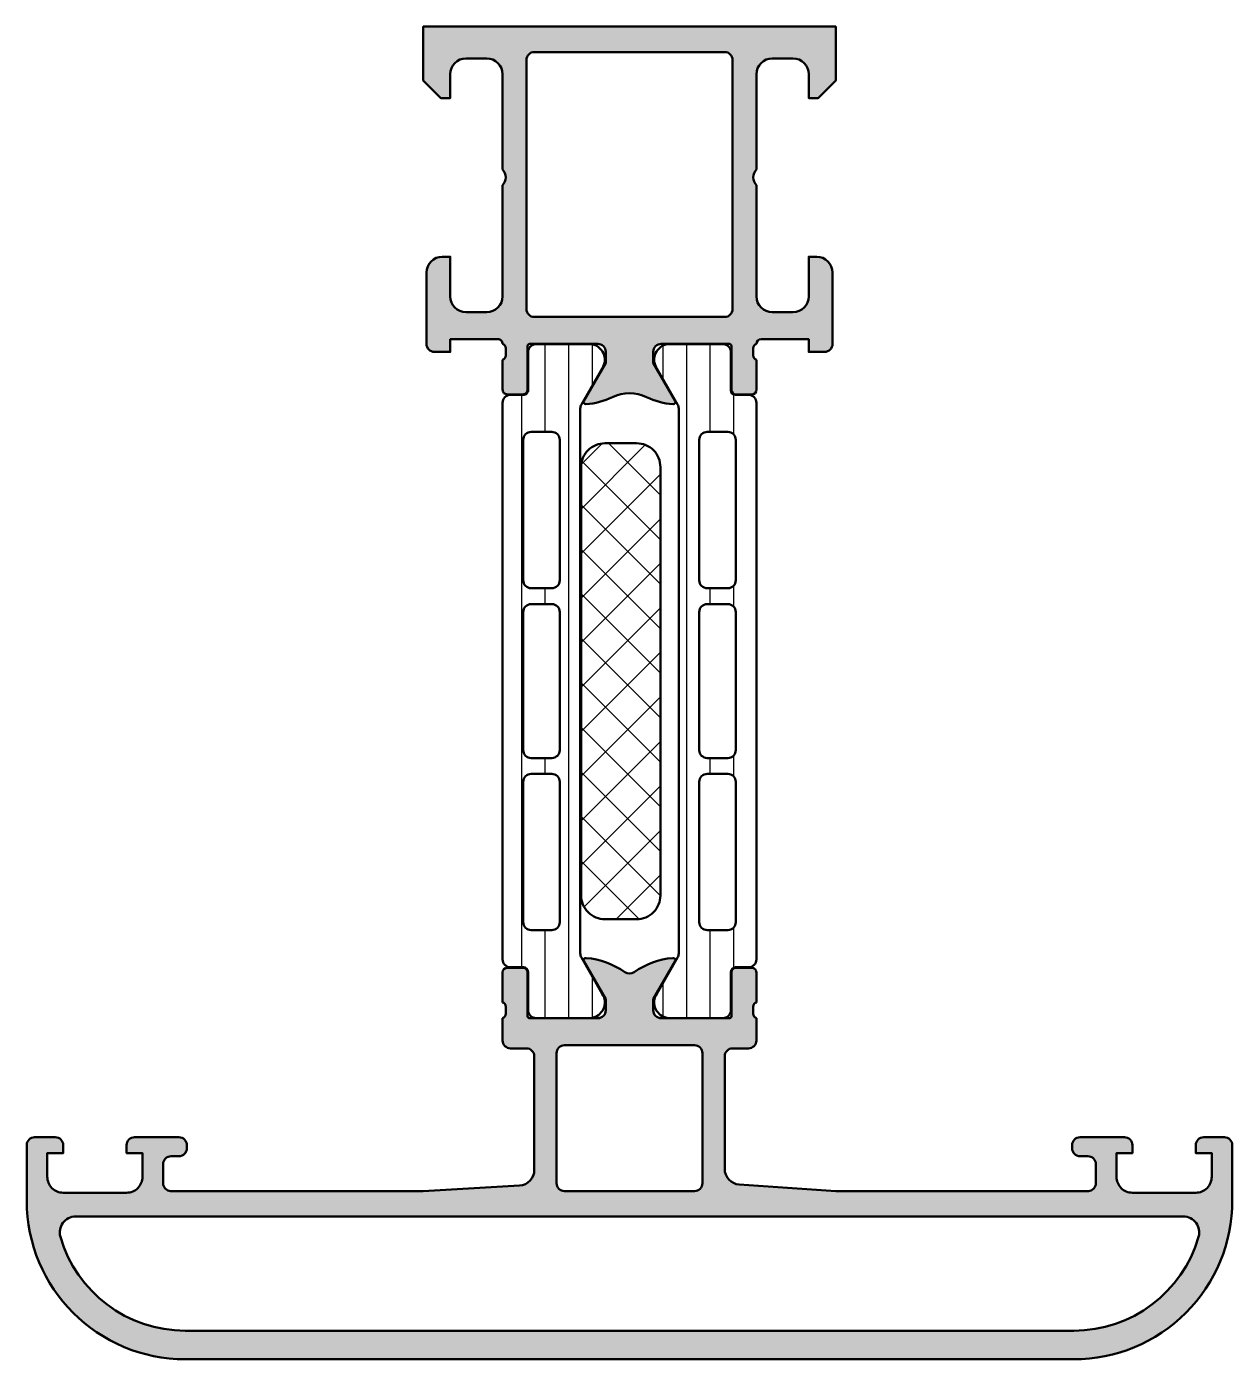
# Model space of a CAD drawing. Extents: x 0 to 76, y 1 to 85.
import ezdxf

# ---------------------------------------------------------------- set-up
doc = ezdxf.new("R2010")
doc.units = 0
for name, color, linetype, lineweight in [('0S-Alu contour', 7, 'Continuous', 50), ('0S-Alu hatch', 252, 'Continuous', 25), ('0S-Plastic contour', 254, 'Continuous', 50), ('0S-Plastic hatch', 253, 'Continuous', 25), ('0S-PT contour', 91, 'Continuous', 50), ('0S-PT hatch', 103, 'Continuous', 25)]:
    doc.layers.add(name, color=color, linetype=linetype, lineweight=lineweight)
pattern_1 = [(90, (0, 0), (-1.4859, 0), [])]

# ---------------------------------------------------------------- blocks, each defined once
blk = doc.blocks.new('345280__BCC55128_E0CE_46F9_8720_595141151D6E_')
at = {"layer": '0S-Alu hatch'}
h = blk.add_hatch(color=256, dxfattribs=at)
edge = h.paths.add_edge_path()
edge.add_line((25.00003559768998, 81.59996795654308), (26.10001118362748, 80.4999923706056))
edge.add_line((26.10001118362748, 80.4999923706056), (26.69998676956497, 80.4999923706056))
edge.add_line((26.69998676956497, 80.4999923706056), (26.69998676956498, 82.00045013427744))
edge.add_ellipse((27.70007316884053, 82.00035610491909), major_axis=(-1.000086403695934, 0), ratio=1, start_angle=270.00494988616003, end_angle=359.99461298015063, ccw=False)
edge.add_line((27.69998676956497, 83.00044250488293), (29.00003559768997, 83.00044250488293))
edge.add_ellipse((28.99998078900175, 82.00038769658374), major_axis=(-1.000054809801082, 0), ratio=1, start_angle=180.002703004082, end_angle=269.99685986559297, ccw=False)
edge.add_line((30.00003559768997, 82.00043487549036), (30.00003559768997, 76.00000000000011))
edge.add_ellipse((29.47519625737162, 75.50000000000011), major_axis=(-0.7248836686985065, 0), ratio=1, start_angle=136.3884232636864, end_angle=223.6115767363136, ccw=False)
edge.add_line((30.00003559768997, 75.00000000000011), (30.00003559768998, 68.00000000000011))
edge.add_ellipse((28.99997679996102, 68.00005879772907), major_axis=(-1.000058799457442, 0), ratio=1, start_angle=90.0033686636408, end_angle=179.996631336242, ccw=False)
edge.add_line((29.00003559768998, 67.00000000000011), (27.69998676956497, 67.00000000000011))
edge.add_ellipse((27.7000742401339, 68.00008747056904), major_axis=(-1.000087474394144, 0), ratio=1, start_angle=0.005011256110094564, end_angle=89.99498874391873, ccw=False)
edge.add_line((26.69998676956498, 67.99999999999962), (26.69998676956498, 70.50000000000011))
edge.add_line((26.69998676956498, 70.50000000000011), (26.19998676956497, 70.50000000000011))
edge.add_arc((26.20007424013392, 69.49991252943117), 1.000087474394161, 90.00501125608201, 179.9949887438899)
edge.add_line((25.19998676956497, 69.50000000000061), (25.20004780472123, 65.00000000000011))
edge.add_arc((25.70001706410057, 64.99997688836314), 0.4999692599135316, 179.9973514386468, 270.0035228322321)
edge.add_line((25.70004780472122, 64.50000762939464), (26.70004780472123, 64.50000000000011))
edge.add_line((26.70004780472123, 64.50000000000011), (26.70004780472122, 65.2999954223634))
edge.add_line((26.70004780472122, 65.2999954223634), (29.69964286233111, 65.2999954223634))
edge.add_ellipse((29.69983099297991, 64.99980727042917), major_axis=(-0.3001882108858117, 0), ratio=1, start_angle=180.0000112296391, end_angle=270.03590778214436, ccw=False)
edge.add_ellipse((29.92118248031222, 64.73228653202855), major_axis=(-0.2788953315032238, 0), ratio=1, start_angle=178.8354297456074, end_angle=253.5800809117857, ccw=False)
edge.add_line((30.20002020386576, 64.72661821148601), (30.20002020386576, 64.27302421148602))
edge.add_ellipse((29.92115210822259, 64.26736355200896), major_axis=(-0.278925541737147, 0), ratio=1, start_angle=106.4245945553557, end_angle=181.1628700728862, ccw=False)
edge.add_line((30.00001920386576, 63.99982021148602), (30.00001920386576, 62.1198092114775))
edge.add_arc((30.30001920386575, 62.11980921147751), 0.2999999999999971, 180, 270.0000000000007)
edge.add_line((30.30001920386576, 61.81980921147751), (31.27999352290855, 61.81980921147751))
edge.add_arc((31.27999352290855, 62.11980921147752), 0.3000000000000007, 269.9999999999993, 360)
edge.add_line((31.57999352290855, 62.11980921147752), (31.57999352290854, 64.87998474121105))
edge.add_ellipse((31.69999352290855, 64.87998474121105), major_axis=(-0.1200000000000045, 0), ratio=1, start_angle=270.0000000000017, end_angle=360, ccw=False)
edge.add_line((31.69999352290854, 64.99998474121105), (35.99997456253372, 64.99998474121105))
edge.add_ellipse((35.99998744478738, 64.49999762360306), major_axis=(-0.4999871177739431, 0), ratio=1, start_angle=179.9993980350858, end_angle=270.00147623556484, ccw=False)
edge.add_line((36.49997456253372, 64.49999237060355), (36.49997456253372, 63.79998779296887))
edge.add_line((36.49997456253372, 63.79998779296887), (35.1213624600664, 61.41215374551826))
edge.add_arc((35.24174009002741, 61.34265391670573), 0.139000000000003, 150.0000814796193, 274.1947585652813)
edge.add_arc((34.91135157230002, 65.84733126901129), 4.655777016969156, 274.1947585652781, 295.5709617362495)
edge.add_ellipse((37.99998982132279, 59.39245261149514), major_axis=(-2.499999999999994, 0), ratio=1, start_angle=244.42903826375078, end_angle=295.57096173624944, ccw=False)
edge.add_arc((41.08862807034554, 65.8473312690113), 4.65577701696918, 244.4290382637505, 265.805241434722)
edge.add_arc((40.75823955261816, 61.34265391670573), 0.1390000000000036, 265.8052414347249, 389.9999185203833)
edge.add_line((40.87861718257916, 61.41215374551826), (39.50000508011185, 63.79998779296887))
edge.add_line((39.50000508011185, 63.79998779296887), (39.50000508011185, 64.49999237060558))
edge.add_ellipse((39.99998201679549, 64.50000780482111), major_axis=(-0.4999769369218706, 0), ratio=1, start_angle=-90.0026429832875, end_angle=0.0017687124012013555, ccw=False)
edge.add_line((40.00000508011183, 64.99998474121104), (44.2999249784918, 64.99999219708171))
edge.add_ellipse((44.29992518656647, 64.87999219708189), major_axis=(-0.1200000000000002, 0), ratio=1, start_angle=180, end_angle=270.00009934833867, ccw=False)
edge.add_line((44.41992518656648, 64.87999219708189), (44.41992518656648, 62.11980940966809))
edge.add_arc((44.71992518656649, 62.11980940966809), 0.3000000000000114, 180, 270)
edge.add_line((44.71992518656649, 61.81980940966808), (45.69989950560926, 61.81980940966808))
edge.add_arc((45.69989950560926, 62.11980940966809), 0.3000000000000025, 270, 360)
edge.add_line((45.99989950560927, 62.11980940966809), (45.99989950560927, 63.99982040967659))
edge.add_ellipse((46.07876660125243, 64.26736375019952), major_axis=(-0.2789255417371355, 0), ratio=1, start_angle=-1.1628700728896888, end_angle=73.5754054446457, ccw=False)
edge.add_line((45.79989850560926, 64.2730244096766), (45.79989850560926, 64.72661840967659))
edge.add_ellipse((46.07873595215231, 64.73228681767496), major_axis=(-0.2788950563274307, 0), ratio=1, start_angle=-73.58012358050632, end_angle=1.16458937409692, ccw=False)
edge.add_ellipse((46.30008751830459, 64.99980740966807), major_axis=(-0.3001880126953296, 0), ratio=1, start_angle=270.00000000000136, end_angle=360, ccw=False)
edge.add_line((46.30008751830458, 65.2999954223634), (49.29996235550247, 65.2999954223634))
edge.add_line((49.29996235550247, 65.2999954223634), (49.29996235550247, 64.50000000000011))
edge.add_line((49.29996235550247, 64.50000000000011), (50.29996235550247, 64.50000762939464))
edge.add_arc((50.29999309612313, 64.99997688836312), 0.499969259913525, 269.9964771677667, 360.0026485613531)
edge.add_line((50.79996235550247, 65.00000000000014), (50.80002339065872, 69.50000000000011))
edge.add_arc((49.79993592008978, 69.49991252943117), 1.000087474394158, 0.0050112561101264, 89.99498874391819)
edge.add_line((49.80002339065872, 70.50000000000011), (49.30002339065872, 70.50000000000011))
edge.add_line((49.30002339065872, 70.50000000000011), (49.30002339065872, 68.00000000000011))
edge.add_ellipse((48.29993592008977, 68.00008747056906), major_axis=(-1.000087474394165, 0), ratio=1, start_angle=90.00501125608258, end_angle=179.99498874389, ccw=False)
edge.add_line((48.30002339065873, 67.00000000000011), (46.99997456253372, 67.00000000000011))
edge.add_ellipse((47.00003336026267, 68.00005879772907), major_axis=(-1.000058799457439, 0), ratio=1, start_angle=0.0033686637580103707, end_angle=89.9966313363596, ccw=False)
edge.add_line((45.99997456253372, 67.99999999999807), (45.99997456253372, 75.00000000000011))
edge.add_ellipse((46.5248139028521, 75.50000000000011), major_axis=(-0.7248836686985244, 0), ratio=1, start_angle=-43.6115767363122, end_angle=43.6115767363122, ccw=False)
edge.add_line((45.99997456253372, 76.00000000000011), (45.99997456253372, 82.0004348754884))
edge.add_ellipse((47.00002937122196, 82.00038769658373), major_axis=(-1.000054809801103, 0), ratio=1, start_angle=270.0031401344082, end_angle=359.997296995918, ccw=False)
edge.add_line((46.99997456253372, 83.00044250488293), (48.30002339065872, 83.00044250488293))
edge.add_ellipse((48.29993699138317, 82.00035610491909), major_axis=(-1.000086403695928, 0), ratio=1, start_angle=180.0053870199847, end_angle=269.99505011384053, ccw=False)
edge.add_line((49.30002339065872, 82.00045013427834), (49.30002339065872, 80.4999923706056))
edge.add_line((49.30002339065872, 80.4999923706056), (49.89999897659622, 80.4999923706056))
edge.add_line((49.89999897659622, 80.4999923706056), (50.99997456253372, 81.59996795654308))
edge.add_line((50.99997456253372, 81.59996795654308), (50.99997456253372, 85.00000000000011))
edge.add_line((50.99997456253372, 85.00000000000011), (25.00003559768998, 85.00000000000011))
edge.add_line((25.00003559768998, 85.00000000000011), (25.00003559768998, 81.59996795654308))
edge = h.paths.add_edge_path()
edge.add_line((31.50002033890091, 67.1999969482423), (31.50002033890091, 82.89999389648447))
edge.add_ellipse((32.00002307976852, 82.89999115561687), major_axis=(-0.5000027408751199, 0), ratio=1, start_angle=270.00031407857136, end_angle=359.99968592151924, ccw=False)
edge.add_line((32.00002033890091, 83.39999389648449), (43.99998982132278, 83.39999389648449))
edge.add_ellipse((43.99998708045518, 82.89999115561689), major_axis=(-0.5000027408751181, 0), ratio=1, start_angle=180.0003140784808, end_angle=269.99968592142943, ccw=False)
edge.add_line((44.49998982132278, 82.89999389648447), (44.49998982132278, 67.1999969482431))
edge.add_ellipse((43.99998708045518, 67.19999968910992), major_axis=(-0.5000027408751163, 0), ratio=1, start_angle=90.00031407856977, end_angle=179.9996859215194, ccw=False)
edge.add_line((43.99998982132278, 66.6999969482423), (32.00002033890091, 66.69999694824232))
edge.add_ellipse((32.00002307976852, 67.19999968910992), major_axis=(-0.5000027408751163, 0), ratio=1, start_angle=0.00031407848081244083, end_angle=89.99968592142937, ccw=False)
at = {"layer": '0S-Alu contour', "color": 7}
for points in [[(49.30002339065872, 82.00045013427834), (49.30002339065872, 80.4999923706056), (49.89999897659622, 80.4999923706056), (50.99997456253372, 81.59996795654308), (50.99997456253372, 85.00000000000011), (25.00003559768998, 85.00000000000011), (25.00003559768998, 81.59996795654308)], [(32.00002033890091, 83.39999389648449), (43.99998982132278, 83.39999389648449)], [(27.69998676956497, 83.00044250488293), (29.00003559768997, 83.00044250488293)], [(31.50002033890091, 67.1999969482423), (31.50002033890091, 82.89999389648447)], [(44.49998982132278, 82.89999389648447), (44.49998982132278, 67.1999969482431)], [(46.99997456253372, 83.00044250488293), (48.30002339065872, 83.00044250488293)], [(25.00003559768998, 81.59996795654308), (26.10001118362748, 80.4999923706056), (26.69998676956497, 80.4999923706056), (26.69998676956498, 82.00045013427744)], [(30.00003559768997, 82.00043487549036), (30.00003559768997, 76.00000000000011)], [(45.99997456253372, 76.00000000000011), (45.99997456253372, 82.0004348754884)], [(30.00003559768997, 75.00000000000011), (30.00003559768998, 68.00000000000011)], [(45.99997456253372, 67.99999999999807), (45.99997456253372, 75.00000000000011)], [(26.69998676956498, 67.99999999999962), (26.69998676956498, 70.50000000000011), (26.19998676956497, 70.50000000000011)], [(49.80002339065872, 70.50000000000011), (49.30002339065872, 70.50000000000011), (49.30002339065872, 68.00000000000011)], [(25.19998676956497, 69.50000000000061), (25.20004780472123, 65.00000000000011)], [(50.79996235550247, 65.00000000000014), (50.80002339065872, 69.50000000000011)], [(29.00003559768998, 67.00000000000011), (27.69998676956497, 67.00000000000011)], [(43.99998982132278, 66.6999969482423), (32.00002033890091, 66.69999694824232)], [(48.30002339065873, 67.00000000000011), (46.99997456253372, 67.00000000000011)], [(25.70004780472122, 64.50000762939464), (26.70004780472123, 64.50000000000011), (26.70004780472122, 65.2999954223634), (29.69964286233111, 65.2999954223634)], [(30.20002020386576, 64.72661821148601), (30.20002020386576, 64.27302421148602)], [(31.57999352290855, 62.11980921147752), (31.57999352290854, 64.87998474121105)], [(31.69999352290854, 64.99998474121105), (35.99997456253372, 64.99998474121105)], [(40.00000508011183, 64.99998474121104), (44.2999249784918, 64.99999219708171)], [(44.41992518656648, 64.87999219708189), (44.41992518656648, 62.11980940966809)], [(45.79989850560926, 64.2730244096766), (45.79989850560926, 64.72661840967659)], [(46.30008751830458, 65.2999954223634), (49.29996235550247, 65.2999954223634), (49.29996235550247, 64.50000000000011), (50.29996235550247, 64.50000762939464)], [(30.00001920386576, 63.99982021148602), (30.00001920386576, 62.1198092114775)], [(36.49997456253372, 64.49999237060355), (36.49997456253372, 63.79998779296887), (35.1213624600664, 61.41215374551826)], [(40.87861718257916, 61.41215374551826), (39.50000508011185, 63.79998779296887), (39.50000508011185, 64.49999237060558)], [(45.99989950560927, 62.11980940966809), (45.99989950560927, 63.99982040967659)], [(30.30001920386576, 61.81980921147751), (31.27999352290855, 61.81980921147751)], [(44.71992518656649, 61.81980940966808), (45.69989950560926, 61.81980940966808)]]:
    blk.add_lwpolyline(points, dxfattribs=at)
at = {"layer": '0S-Alu contour', "color": 7, "extrusion": (0, 0, -1)}
for centre, radius, start, end in [((-32.00002307976852, 82.89999115561687), 0.5000027408751199, 0.0003140784807261, 89.99968592142865), ((-43.99998708045518, 82.89999115561689), 0.5000027408751181, 90.00031407857054, 179.9996859215192), ((-27.70007316884053, 82.00035610491909), 1.000086403695934, 0.0053870198493499, 89.99505011383995), ((-28.99998078900175, 82.00038769658374), 1.000054809801082, 90.00314013440703, 179.997296995918), ((-47.00002937122196, 82.00038769658373), 1.000054809801103, 0.0027030040819815, 89.99685986559176), ((-48.29993699138317, 82.00035610491909), 1.000086403695928, 90.00494988615947, 179.9946129800153), ((-29.47519625737162, 75.50000000000011), 0.7248836686985065, 136.3884232636864, 223.6115767363136), ((-46.5248139028521, 75.50000000000011), 0.7248836686985244, 316.3884232636878, 43.61157673631224), ((-27.7000742401339, 68.00008747056904), 1.000087474394144, 270.0050112560814, 359.9949887438899), ((-28.99997679996102, 68.00005879772907), 1.000058799457442, 180.003368663758, 269.9966313363592), ((-47.00003336026267, 68.00005879772907), 1.000058799457439, 270.0033686636404, 359.996631336242), ((-48.29993592008977, 68.00008747056906), 1.000087474394165, 180.0050112561101, 269.9949887439174), ((-32.00002307976852, 67.19999968910992), 0.5000027408751163, 270.0003140785706, 359.9996859215192), ((-43.99998708045518, 67.19999968910992), 0.5000027408751163, 180.0003140784807, 269.9996859214302), ((-29.69983099297991, 64.99980727042917), 0.3001882108858117, 89.96409221785564, 179.9999887703609), ((-29.92118248031222, 64.73228653202855), 0.2788953315032238, 106.4199190882143, 181.1645702543927), ((-31.69999352290855, 64.87998474121105), 0.1200000000000045, 0, 89.99999999999831), ((-35.99998744478738, 64.49999762360306), 0.4999871177739432, 89.99852376443515, 180.0006019649143), ((-39.99998201679549, 64.50000780482111), 0.4999769369218706, 359.9982312875988, 90.00264298328744), ((-44.29992518656647, 64.87999219708189), 0.1200000000000002, 89.99990065166133, 180), ((-46.07873595215231, 64.73228681767496), 0.2788950563274307, 358.8354106259031, 73.58012358050647), ((-46.30008751830459, 64.99980740966807), 0.3001880126953296, 0, 89.99999999999864), ((-29.92115210822259, 64.26736355200896), 0.278925541737147, 178.8371299271138, 253.5754054446443), ((-46.07876660125243, 64.26736375019952), 0.2789255417371355, 286.4245945553543, 1.162870072889672), ((-37.99998982132279, 59.39245261149514), 2.499999999999994, 64.42903826375056, 115.5709617362492)]:
    blk.add_arc(centre, radius, start, end, dxfattribs=at)
at = {"layer": '0S-Alu contour', "color": 7}
for centre, radius, start, end in [((26.20007424013392, 69.49991252943117), 1.000087474394161, 90.00501125608201, 179.9949887438899), ((49.79993592008978, 69.49991252943117), 1.000087474394158, 0.0050112561101264, 89.99498874391819), ((25.70001706410057, 64.99997688836314), 0.4999692599135316, 179.9973514386468, 270.0035228322321), ((50.29999309612313, 64.99997688836312), 0.499969259913525, 269.9964771677667, 0.0026485613531484), ((30.30001920386575, 62.11980921147751), 0.2999999999999971, 180, 270.0000000000007), ((31.27999352290855, 62.11980921147752), 0.3000000000000007, 269.9999999999993, 0), ((35.24174009002741, 61.34265391670573), 0.139000000000003, 150.0000814796193, 274.1947585652813), ((34.91135157230002, 65.84733126901129), 4.655777016969156, 274.1947585652781, 295.5709617362495), ((41.08862807034554, 65.8473312690113), 4.65577701696918, 244.4290382637505, 265.805241434722), ((40.75823955261816, 61.34265391670573), 0.1390000000000036, 265.8052414347249, 29.99991852038329), ((44.71992518656649, 62.11980940966809), 0.3000000000000114, 180, 270), ((45.69989950560926, 62.11980940966809), 0.3000000000000025, 270, 0)]:
    blk.add_arc(centre, radius, start, end, dxfattribs=at)
blk = doc.blocks.new('284013__CD27234D_B2BC_449C_A4D6_67C861BC5983___70B21F13_07B6_4E95_8374_2F261ED7ACD5_')
at = {"layer": '0S-Plastic hatch'}
h = blk.add_hatch(dxfattribs=at)
h.set_pattern_fill('ANSI31', color=256, scale=0.4680000000000001, angle=45, style=0)
h.set_pattern_definition(pattern_1)
edge = h.paths.add_edge_path()
edge.add_line((29.99872421318828, 61.29234728970057), (29.99983690248303, 26.20985393801662))
edge.add_arc((30.49983422334289, 26.20986936940091), 0.4999973210979823, 180.001768315893, 270.0023822799112)
edge.add_line((30.49985501254557, 25.70987204873512), (31.31018634536048, 25.70990067515332))
edge.add_ellipse((31.31019721159479, 25.40990067535011), major_axis=(-0.3000000000000041, 0), ratio=1, start_angle=180.0020752978986, end_angle=270.0020752978848, ccw=False)
edge.add_line((31.61019721139801, 25.4099115415845), (31.60995219081718, 23.00991314819896))
edge.add_arc((32.10994816802342, 23.00992861881871), 0.4999959774455781, 180.0017728167248, 270.0023777790721)
edge.add_line((32.10996891789333, 22.50993264180369), (35.58651041369917, 22.51005928926778))
edge.add_arc((35.44416391281739, 23.49987220873848), 0.99999607092448, 278.1836833497857, 392.7290913977265)
edge.add_line((36.28539697903764, 24.040537604489), (34.96684454958123, 26.32414669373838))
edge.add_ellipse((35.39984821083328, 26.57416235193278), major_axis=(-0.5000000000000524, 0), ratio=1, start_angle=0.0021352027151237962, end_angle=30.00207189723028, ccw=False)
edge.add_line((34.89984821118042, 26.57414371877399), (34.89876189874935, 60.92841247437298))
edge.add_ellipse((35.39876189844006, 60.9284300619948), major_axis=(-0.5000000000000324, 0), ratio=1, start_angle=-29.997921301461417, end_angle=0.002015393048509395, ccw=False)
edge.add_line((34.96574012679938, 61.17841435207158), (36.28412712458642, 63.46211895332667))
edge.add_arc((35.44285489392763, 64.00272340742114), 0.999996070924482, 327.275059198047, 441.8204672459869)
edge.add_line((35.58512969084185, 64.99254663609757), (32.10858819503601, 64.99241998863349))
edge.add_arc((32.10860366565576, 64.49242401142726), 0.4999959774455675, 90.00177281669993, 180.0023777790715)
edge.add_line((31.60860768864076, 64.49240326155736), (31.60902656885355, 62.09240489221886))
edge.add_ellipse((31.30902656905035, 62.09239402598453), major_axis=(-0.2999999999999899, 0), ratio=1, start_angle=90.00207529788412, end_angle=180.0020752978986, ccw=False)
edge.add_line((31.30903743528466, 61.79239402618133), (30.49870610246976, 61.79236539976312))
edge.add_arc((30.49872153385406, 61.29236807890329), 0.4999973210979623, 90.00176831586008, 180.0023822800018)
edge = h.paths.add_edge_path()
edge.add_line((31.29928560106709, 50.10128739274867), (31.29928560106709, 58.95129654802201))
edge.add_ellipse((31.79927034227802, 58.95129654802721), major_axis=(-0.4999847412109306, 0), ratio=1, start_angle=269.9999999999992, end_angle=360, ccw=False)
edge.add_line((31.79927034227803, 59.45128128923814), (33.09928102343038, 59.45128128923814))
edge.add_ellipse((33.09928102343039, 58.95126603044908), major_axis=(-0.5000152587890554, 0), ratio=1, start_angle=180, end_angle=270.0000000000008, ccw=False)
edge.add_line((33.59929628221944, 58.95126603044388), (33.59929628221944, 50.10128739275621))
edge.add_ellipse((33.09929992157612, 50.10128375339714), major_axis=(-0.4999963606565682, 0), ratio=1, start_angle=89.9995829574089, end_angle=180.0004170428646, ccw=False)
edge.add_line((33.09929628221944, 49.60128739275382), (31.79930217595152, 49.60128739275382))
edge.add_ellipse((31.79928560315472, 50.10128739456678), major_axis=(-0.5000000020876216, 0), ratio=1, start_angle=0, end_angle=90.00189910261543, ccw=False)
edge = h.paths.add_edge_path()
edge.add_line((31.29928560106708, 39.40128128923293), (31.29928560106709, 48.10128739274862))
edge.add_ellipse((31.7992856010671, 48.10128739275381), major_axis=(-0.5, 0), ratio=1, start_angle=270, end_angle=360, ccw=False)
edge.add_line((31.7992856010671, 48.60128739275381), (33.09929628221946, 48.60128739275381))
edge.add_ellipse((33.09929628221945, 48.10128739275383), major_axis=(-0.4999999999999894, 0), ratio=1, start_angle=180, end_angle=269.9999999999992, ccw=False)
edge.add_line((33.59929628221944, 48.10128739274862), (33.59929628221944, 39.40128128923815))
edge.add_ellipse((33.09929628221943, 39.40128128923815), major_axis=(-0.5000000000000142, 0), ratio=1, start_angle=90.000000001192, end_angle=180, ccw=False)
edge.add_line((33.09929628222983, 38.90128128923814), (31.7992856010775, 38.90128128923814))
edge.add_ellipse((31.79928560106708, 39.40128128923813), major_axis=(-0.5, 0), ratio=1, start_angle=0, end_angle=90.00000000119371, ccw=False)
edge = h.paths.add_edge_path()
edge.add_line((31.29928560105671, 28.55128739344712), (31.29928560105671, 37.40128128993138))
edge.add_ellipse((31.79928560321402, 37.40128128805393), major_axis=(-0.5000000021573064, 0), ratio=1, start_angle=269.9981009105044, end_angle=360, ccw=False)
edge.add_line((31.79930217589633, 37.90128128993659), (33.09929628220907, 37.9012812899366))
edge.add_ellipse((33.09929992156579, 37.40128492929333), major_axis=(-0.4999963606565109, 0), ratio=1, start_angle=179.9995829571355, end_angle=270.0004170425959, ccw=False)
edge.add_line((33.59929628220906, 37.40128128993657), (33.59929628220906, 28.55128739345472))
edge.add_ellipse((33.09929992156567, 28.55128375409565), major_axis=(-0.4999963606566215, 0), ratio=1, start_angle=89.9995829574155, end_angle=180.0004170428646, ccw=False)
edge.add_line((33.09929628220905, 28.05128739345227), (31.79930217594115, 28.05128739345228))
edge.add_ellipse((31.79928560314433, 28.55128739526524), major_axis=(-0.5000000020876207, 0), ratio=1, start_angle=0, end_angle=90.00189910261747, ccw=False)
at = {"layer": '0S-Alu contour', "color": 7}
for points in [[(31.29928560106709, 50.10128739274867), (31.29928560106709, 58.95129654802201)], [(31.79927034227803, 59.45128128923814), (33.09928102343038, 59.45128128923814)], [(33.59929628221944, 58.95126603044388), (33.59929628221944, 50.10128739275621)], [(33.09929628221944, 49.60128739275382), (31.79930217595152, 49.60128739275382)], [(31.29928560106708, 39.40128128923293), (31.29928560106709, 48.10128739274862)], [(31.7992856010671, 48.60128739275381), (33.09929628221946, 48.60128739275381)], [(33.59929628221944, 48.10128739274862), (33.59929628221944, 39.40128128923815)], [(33.09929628222983, 38.90128128923814), (31.7992856010775, 38.90128128923814)], [(31.79930217589633, 37.90128128993659), (33.09929628220907, 37.9012812899366)], [(31.29928560105671, 28.55128739344712), (31.29928560105671, 37.40128128993138)], [(33.59929628220906, 37.40128128993657), (33.59929628220906, 28.55128739345472)], [(33.09929628220905, 28.05128739345227), (31.79930217594115, 28.05128739345228)]]:
    blk.add_lwpolyline(points, dxfattribs=at)
at = {"layer": '0S-Alu contour', "color": 7, "extrusion": (0, 0, -1)}
for centre, radius, start, end in [((-31.79927034227802, 58.95129654802721), 0.4999847412109306, 0, 90.00000000000081), ((-33.09928102343039, 58.95126603044908), 0.5000152587890554, 89.9999999999992, 180), ((-31.79928560315472, 50.10128739456678), 0.5000000020876216, 269.9981008973846, 0), ((-33.09929992157612, 50.10128375339714), 0.4999963606565682, 179.9995829571354, 270.0004170425911), ((-31.7992856010671, 48.10128739275381), 0.5, 0, 90), ((-33.09929628221945, 48.10128739275383), 0.4999999999999894, 90.00000000000081, 180), ((-31.79928560106708, 39.40128128923813), 0.5, 269.9999999988063, 0), ((-33.09929628221943, 39.40128128923815), 0.5000000000000142, 180, 269.999999998808), ((-31.79928560321402, 37.40128128805393), 0.5000000021573064, 0, 90.00189908949562), ((-33.09929992156579, 37.40128492929333), 0.4999963606565109, 89.99958295740409, 180.0004170428646), ((-31.79928560314433, 28.55128739526524), 0.5000000020876207, 269.9981008973825, 0), ((-33.09929992156567, 28.55128375409565), 0.4999963606566215, 179.9995829571354, 270.0004170425845)]:
    blk.add_arc(centre, radius, start, end, dxfattribs=at)
at = {"layer": '0S-Plastic contour', "color": 7}
for points in [[(35.58512969084185, 64.99254663609757), (32.10858819503601, 64.99241998863349)], [(31.60860768864076, 64.49240326155736), (31.60902656885355, 62.09240489221886)], [(34.96574012679938, 61.17841435207158), (36.28412712458642, 63.46211895332667)], [(31.30903743528466, 61.79239402618133), (30.49870610246976, 61.79236539976312)], [(29.99872421318828, 61.29234728970057), (29.99983690248303, 26.20985393801662)], [(34.89984821118042, 26.57414371877399), (34.89876189874935, 60.92841247437298)], [(36.28539697903764, 24.040537604489), (34.96684454958123, 26.32414669373838)], [(30.49985501254557, 25.70987204873512), (31.31018634536048, 25.70990067515332)], [(31.61019721139801, 25.4099115415845), (31.60995219081718, 23.00991314819896)], [(32.10996891789333, 22.50993264180369), (35.58651041369917, 22.51005928926778)]]:
    blk.add_lwpolyline(points, dxfattribs=at)
for centre, radius, start, end in [((32.10860366565576, 64.49242401142726), 0.4999959774455675, 90.00177281669993, 180.0023777790715), ((35.44285489392763, 64.00272340742114), 0.999996070924482, 327.275059198047, 81.82046724598695), ((30.49872153385406, 61.29236807890329), 0.4999973210979623, 90.00176831586008, 180.0023822800018), ((30.49983422334289, 26.20986936940091), 0.4999973210979823, 180.001768315893, 270.0023822799112), ((35.44416391281739, 23.49987220873848), 0.99999607092448, 278.1836833497857, 32.72909139772647), ((32.10994816802342, 23.00992861881871), 0.4999959774455781, 180.0017728167248, 270.0023777790721)]:
    blk.add_arc(centre, radius, start, end, dxfattribs=at)
at = {"layer": '0S-Plastic contour', "color": 7, "extrusion": (0, 0, -1)}
for centre, radius, start, end in [((-31.30902656905035, 62.09239402598453), 0.2999999999999899, 179.9979247021014, 269.9979247021159), ((-35.39876189844006, 60.9284300619948), 0.5000000000000324, 359.9979846069515, 29.99792130146136), ((-35.39984821083328, 26.57416235193278), 0.5000000000000524, 329.9979281027697, 359.9978647972849), ((-31.31019721159479, 25.40990067535011), 0.3000000000000041, 89.99792470211521, 179.9979247021014)]:
    blk.add_arc(centre, radius, start, end, dxfattribs=at)
blk = doc.blocks.new('284013__7F6D985A_ECAA_45E5_B49E_8B457F0139CA___BC5BA7D5_2B0B_4C16_BD1F_B0E6D9C2F38A_')
at = {"layer": '0S-Plastic hatch'}
h = blk.add_hatch(dxfattribs=at)
h.set_pattern_fill('ANSI31', color=256, scale=0.4680000000000001, angle=45, style=0)
h.set_pattern_definition(pattern_1)
edge = h.paths.add_edge_path()
edge.add_line((46.00124670355821, 61.29234728970057), (46.00013401426346, 26.20985393801662))
edge.add_ellipse((45.50013669340361, 26.2098693694009), major_axis=(-0.4999973210979765, 0), ratio=1, start_angle=89.99761772008799, end_angle=179.998231684107, ccw=False)
edge.add_line((45.50011590420092, 25.70987204873512), (44.68978457138602, 25.70990067515332))
edge.add_arc((44.6897737051517, 25.40990067535012), 0.299999999999997, 89.99792470211386, 179.9979247021014)
edge.add_line((44.38977370534849, 25.4099115415845), (44.39001872592931, 23.00991314819896))
edge.add_ellipse((43.89002274872307, 23.00992861881871), major_axis=(-0.4999959774455817, 0), ratio=1, start_angle=89.99762222092869, end_angle=179.9982271832753, ccw=False)
edge.add_line((43.89000199885318, 22.50993264180369), (40.41346050304734, 22.51005928926778))
edge.add_ellipse((40.5558070039291, 23.49987220873847), major_axis=(-0.9999960709244714, 0), ratio=1, start_angle=-32.729091397726904, end_angle=81.81631665021501, ccw=False)
edge.add_line((39.71457393770887, 24.040537604489), (41.03312636716526, 26.32414669373838))
edge.add_arc((40.60012270581974, 26.57416235195916), 0.5000000000971923, 329.9979281055072, 359.9978647942123)
edge.add_line((41.10012270556974, 26.57414371877357), (41.10120901799715, 60.92841247437298))
edge.add_arc((40.60120901837669, 60.92843006201212), 0.4999999999643629, 359.9979846051431, 389.9979213037683)
edge.add_line((41.03423078997642, 61.17841435208851), (39.71584379216008, 63.46211895332667))
edge.add_ellipse((40.55711602281887, 64.00272340742117), major_axis=(-0.9999960709244934, 0), ratio=1, start_angle=-81.82046724598638, end_angle=32.7249408019544, ccw=False)
edge.add_line((40.41484122590465, 64.9925466360976), (43.8913827217105, 64.99241998863349))
edge.add_ellipse((43.89136725109071, 64.49242401142723), major_axis=(-0.4999959774455959, 0), ratio=1, start_angle=179.9976222209286, end_angle=269.99822718329597, ccw=False)
edge.add_line((44.39136322810574, 64.49240326155734), (44.39094434789295, 62.09240489221886))
edge.add_arc((44.69094434769625, 62.09239402598459), 0.3000000000000467, 179.9979247021014, 269.9979247020962)
edge.add_line((44.69093348146183, 61.79239402618134), (45.50126481427674, 61.79236539976312))
edge.add_ellipse((45.5012493828925, 61.29236807890334), major_axis=(-0.4999973210979126, 0), ratio=1, start_angle=179.9976177199983, end_angle=269.99823168414724, ccw=False)
edge = h.paths.add_edge_path()
edge.add_arc((42.9006898933161, 58.9512660304491), 0.5000152587890341, 89.99999999999675, 180)
edge.add_line((42.40067463452706, 58.9512660304491), (42.40067463452706, 50.10128739275382))
edge.add_arc((42.90067099517036, 50.10128375339713), 0.4999963606565606, 179.9995829571354, 270.0004170425935)
edge.add_line((42.90067463452706, 49.60128739275382), (44.20066874079497, 49.60128739275382))
edge.add_arc((44.2006853135918, 50.10128739456677), 0.5000000020876101, 269.9981008973829, 360)
edge.add_line((44.70068531567941, 50.10128739456677), (44.70068531567941, 58.95129654802201))
edge.add_arc((44.20070057446848, 58.95129654802721), 0.4999847412109304, 0, 90.00000000000081)
edge.add_line((44.20070057446847, 59.45128128923814), (42.90068989331612, 59.45128128923813))
edge = h.paths.add_edge_path()
edge.add_line((42.40067463452706, 48.10128739274862), (42.40067463452706, 39.40128128923294))
edge.add_arc((42.90067463452699, 39.40128128923811), 0.4999999999999645, 180, 269.9999999988169)
edge.add_line((42.90067463451667, 38.90128128923814), (44.200685315669, 38.90128128923814))
edge.add_arc((44.20068531567943, 39.40128128923812), 0.4999999999999929, 269.9999999988055, 360)
edge.add_line((44.70068531567942, 39.40128128923812), (44.70068531567941, 48.10128739274862))
edge.add_arc((44.20068531567939, 48.10128739275381), 0.5000000000000071, 0, 89.99999999999837)
edge.add_line((44.20068531567941, 48.60128739275381), (42.90067463452705, 48.60128739275381))
edge.add_arc((42.90067463452706, 48.10128739275379), 0.5000000000000071, 90.00000000000244, 180)
edge = h.paths.add_edge_path()
edge.add_line((44.70068531568979, 28.55128739344712), (44.70068531568979, 37.40128128993138))
edge.add_arc((44.2006853135325, 37.40128128805394), 0.5000000021573007, 0, 90.00189908949723)
edge.add_line((44.20066874085017, 37.90128128993659), (42.90067463453744, 37.90128128993661))
edge.add_arc((42.9006709951807, 37.40128492929335), 0.4999963606564967, 89.99958295740245, 180.0004170428646)
edge.add_line((42.40067463453745, 37.40128128993657), (42.40067463453745, 28.55128739345471))
edge.add_arc((42.90067099518082, 28.55128375409565), 0.4999963606566175, 179.9995829571354, 270.0004170425854)
edge.add_line((42.90067463453745, 28.05128739345227), (44.20066874080535, 28.05128739345228))
edge.add_arc((44.20068531360217, 28.55128739526524), 0.5000000020876172, 269.9981008973821, 360)
at = {"layer": '0S-Alu contour', "color": 7}
for points in [[(42.40067463452706, 58.9512660304491), (42.40067463452706, 50.10128739275382)], [(44.20070057446847, 59.45128128923814), (42.90068989331612, 59.45128128923813)], [(44.70068531567941, 50.10128739456677), (44.70068531567941, 58.95129654802201)], [(42.90067463452706, 49.60128739275382), (44.20066874079497, 49.60128739275382)], [(42.40067463452706, 48.10128739274862), (42.40067463452706, 39.40128128923294)], [(44.20068531567941, 48.60128739275381), (42.90067463452705, 48.60128739275381)], [(44.70068531567942, 39.40128128923812), (44.70068531567941, 48.10128739274862)], [(42.90067463451667, 38.90128128923814), (44.200685315669, 38.90128128923814)], [(44.20066874085017, 37.90128128993659), (42.90067463453744, 37.90128128993661)], [(42.40067463453745, 37.40128128993657), (42.40067463453745, 28.55128739345471)], [(44.70068531568979, 28.55128739344712), (44.70068531568979, 37.40128128993138)], [(42.90067463453745, 28.05128739345227), (44.20066874080535, 28.05128739345228)]]:
    blk.add_lwpolyline(points, dxfattribs=at)
for centre, radius, start, end in [((42.9006898933161, 58.9512660304491), 0.5000152587890341, 89.99999999999675, 180), ((44.20070057446848, 58.95129654802721), 0.4999847412109304, 0, 90.00000000000081), ((42.90067099517036, 50.10128375339713), 0.4999963606565606, 179.9995829571354, 270.0004170425935), ((44.2006853135918, 50.10128739456677), 0.5000000020876101, 269.9981008973829, 0), ((42.90067463452706, 48.10128739275379), 0.5000000000000071, 90.00000000000244, 180), ((44.20068531567939, 48.10128739275381), 0.5000000000000071, 0, 89.99999999999837), ((42.90067463452699, 39.40128128923811), 0.4999999999999645, 180, 269.9999999988169), ((44.20068531567943, 39.40128128923812), 0.4999999999999929, 269.9999999988055, 0), ((42.9006709951807, 37.40128492929335), 0.4999963606564967, 89.99958295740245, 180.0004170428646), ((44.2006853135325, 37.40128128805394), 0.5000000021573007, 0, 90.00189908949723), ((42.90067099518082, 28.55128375409565), 0.4999963606566175, 179.9995829571354, 270.0004170425854), ((44.20068531360217, 28.55128739526524), 0.5000000020876172, 269.9981008973821, 0)]:
    blk.add_arc(centre, radius, start, end, dxfattribs=at)
at = {"layer": '0S-Plastic contour', "color": 7}
for points in [[(40.41484122590465, 64.9925466360976), (43.8913827217105, 64.99241998863349)], [(44.39136322810574, 64.49240326155734), (44.39094434789295, 62.09240489221886)], [(41.03423078997642, 61.17841435208851), (39.71584379216008, 63.46211895332667)], [(44.69093348146183, 61.79239402618134), (45.50126481427674, 61.79236539976312)], [(41.10012270556974, 26.57414371877357), (41.10120901799715, 60.92841247437298)], [(46.00124670355821, 61.29234728970057), (46.00013401426346, 26.20985393801662)], [(39.71457393770887, 24.040537604489), (41.03312636716526, 26.32414669373838)], [(44.38977370534849, 25.4099115415845), (44.39001872592931, 23.00991314819896)], [(45.50011590420092, 25.70987204873512), (44.68978457138602, 25.70990067515332)], [(43.89000199885318, 22.50993264180369), (40.41346050304734, 22.51005928926778)]]:
    blk.add_lwpolyline(points, dxfattribs=at)
at = {"layer": '0S-Plastic contour', "color": 7, "extrusion": (0, 0, -1)}
for centre, radius, start, end in [((-40.55711602281887, 64.00272340742117), 0.9999960709244934, 327.2750591980456, 81.82046724598653), ((-43.89136725109071, 64.49242401142723), 0.4999959774455959, 90.001772816704, 180.0023777790715), ((-45.5012493828925, 61.29236807890334), 0.4999973210979126, 90.00176831585274, 180.0023822800018), ((-45.50013669340361, 26.2098693694009), 0.4999973210979765, 180.001768315893, 270.002382279912), ((-40.5558070039291, 23.49987220873847), 0.9999960709244714, 278.183683349785, 32.72909139772687), ((-43.89002274872307, 23.00992861881871), 0.4999959774455817, 180.0017728167248, 270.0023777790713)]:
    blk.add_arc(centre, radius, start, end, dxfattribs=at)
at = {"layer": '0S-Plastic contour', "color": 7}
for centre, radius, start, end in [((44.69094434769625, 62.09239402598459), 0.3000000000000467, 179.9979247021014, 269.9979247020962), ((40.60120901837669, 60.92843006201212), 0.4999999999643629, 359.9979846051431, 29.99792130376832), ((40.60012270581974, 26.57416235195916), 0.5000000000971923, 329.9979281055072, 359.9978647942123), ((44.6897737051517, 25.40990067535012), 0.299999999999997, 89.99792470211386, 179.9979247021014)]:
    blk.add_arc(centre, radius, start, end, dxfattribs=at)
blk = doc.blocks.new('371620__3947638A_8AEA_408D_9189_19316A68C8C2_')
at = {"layer": '0S-PT hatch'}
h = blk.add_hatch(dxfattribs=at)
h.set_pattern_fill('ANSI37', color=256, scale=0.625, angle=90, style=0)
h.set_pattern_definition([(135, (0, 0), (-1.403165018917055, -1.403165018917055), []), (225, (0, 0), (1.403165018917055, -1.403165018917055), [])])
edge = h.paths.add_edge_path()
edge.add_ellipse((38.45076674231201, 57.24133088084531), major_axis=(-1.499999999999992, 0), ratio=1, start_angle=180, end_angle=270.0000000000003, ccw=False)
edge.add_line((39.950766742312, 57.24133088084531), (39.950766742312, 30.24133088084531))
edge.add_ellipse((38.45076674231201, 30.24133088084531), major_axis=(-1.499999999999992, 0), ratio=1, start_angle=89.99999999999977, end_angle=180, ccw=False)
edge.add_line((38.450766742312, 28.74133088084531), (36.450766742312, 28.74133088084531))
edge.add_ellipse((36.45076674231199, 30.24133088084531), major_axis=(-1.499999999999996, 0), ratio=1, start_angle=0, end_angle=90.00000000000028, ccw=False)
edge.add_line((34.950766742312, 30.24133088084531), (34.950766742312, 57.24133088084531))
edge.add_ellipse((36.45076674231199, 57.24133088084531), major_axis=(-1.499999999999992, 0), ratio=1, start_angle=269.9999999999997, end_angle=360, ccw=False)
edge.add_line((36.450766742312, 58.74133088084531), (38.450766742312, 58.74133088084531))
at = {"layer": '0S-PT contour', "color": 7}
for points in [[(36.450766742312, 58.74133088084531), (38.450766742312, 58.74133088084531)], [(34.950766742312, 30.24133088084531), (34.950766742312, 57.24133088084531)], [(39.950766742312, 57.24133088084531), (39.950766742312, 30.24133088084531)], [(38.450766742312, 28.74133088084531), (36.450766742312, 28.74133088084531)]]:
    blk.add_lwpolyline(points, dxfattribs=at)
at = {"layer": '0S-PT contour', "color": 7, "extrusion": (0, 0, -1)}
for centre, radius, start, end in [((-36.45076674231199, 57.24133088084531), 1.499999999999992, 0, 90.00000000000028), ((-38.45076674231201, 57.24133088084531), 1.499999999999992, 89.99999999999973, 180), ((-36.45076674231199, 30.24133088084531), 1.499999999999996, 269.9999999999997, 0), ((-38.45076674231201, 30.24133088084531), 1.499999999999992, 180, 270.0000000000002)]:
    blk.add_arc(centre, radius, start, end, dxfattribs=at)
blk = doc.blocks.new('375490__3879B3EB_630A_46A2_A73F_6B43C0E865A1_')
at = {"layer": '0S-Alu hatch'}
h = blk.add_hatch(color=256, dxfattribs=at)
edge = h.paths.add_edge_path()
edge.add_arc((30.49997091674692, 21.0999944419496), 0.5000000000001706, 180, 269.9999999999935)
edge.add_line((30.49997091674686, 20.59999444194943), (31.49997091674652, 20.59999444194978))
edge.add_ellipse((31.49997091674658, 20.09999444194983), major_axis=(-0.4999999999999432, 0), ratio=1, start_angle=180, end_angle=270.0000000000065, ccw=False)
edge.add_line((31.99997091674652, 20.09999444194983), (31.99997091674652, 12.94470835679101))
edge.add_ellipse((30.99997091674651, 12.94470835679113), major_axis=(-1.00000000000001, 0), ratio=1, start_angle=94.09646391875742, end_angle=180, ccw=False)
edge.add_line((31.07140680262808, 11.94726316320486), (24.99997091674766, 11.59932662397557))
edge.add_line((24.99997091674766, 11.59932662397557), (9.074991322471872, 11.60066618048211))
edge.add_ellipse((9.100074575970927, 12.10002628150762), major_axis=(-0.4999896799958092, 0), ratio=1, start_angle=-0.001182622279827683, end_angle=87.1244044794534, ccw=False)
edge.add_line((8.600084896081626, 12.10003660161822), (8.599945068359261, 13.29998368220856))
edge.add_ellipse((9.099934748248703, 13.29999400231957), major_axis=(-0.4999896799959488, 0), ratio=1, start_angle=-90.00118262191552, end_angle=0.0011826222798845265, ccw=False)
edge.add_line((9.099945068358807, 13.79998368220902), (9.599945068359148, 13.79998368220902))
edge.add_arc((9.599955388469766, 14.29997336209862), 0.4999896799961158, 269.9988173780255, 360.0011826219717)
edge.add_line((10.09994506835937, 14.29998368220922), (10.09994506835949, 14.49999588924004))
edge.add_arc((9.599955388469766, 14.50000620935054), 0.4999896799962295, 359.9988173780283, 450.0011826219484)
edge.add_line((9.599945068359375, 14.99999588924026), (6.799957275390397, 14.99999588924038))
edge.add_arc((6.79994695528029, 14.50000620935071), 0.4999896799961726, 89.99881737808411, 180.0011826219717)
edge.add_line((6.299957275390625, 14.49999588924012), (6.299957275390625, 13.99999588924027))
edge.add_line((6.299957275390625, 13.99999588924027), (7.299957275390625, 13.99999588924027))
edge.add_line((7.299957275390625, 13.99999588924027), (7.299957275390738, 12.49999588924004))
edge.add_ellipse((6.299962896935766, 12.49999026769524), major_axis=(-0.9999943784707731, 0), ratio=1, start_angle=89.99967790737202, end_angle=180.0003220922609, ccw=False)
edge.add_line((6.299957275390511, 11.49999588924027), (2.299987792968636, 11.49999588924027))
edge.add_ellipse((2.299913629411719, 12.49992172568324), major_axis=(-0.9999258391932897, 0), ratio=1, start_angle=-0.004249573911806692, end_angle=90.0042495739608, ccw=False)
edge.add_line((1.29998779296875, 12.4999958892393), (1.299987792968977, 13.99999588924027))
edge.add_line((1.299987792968977, 13.99999588924027), (2.29998779296875, 13.99999588924027))
edge.add_line((2.29998779296875, 13.99999588924027), (2.29998779296875, 14.49999588924027))
edge.add_arc((1.799950894179687, 14.4999589904512), 0.5000369001504826, 0.0042279776114068, 89.99577202225736)
edge.add_line((1.79998779296875, 14.99999588924026), (0.4999389648436364, 14.99999588924026))
edge.add_arc((0.4999859241033916, 14.50000996714403), 0.4999859243014708, 90.0053812862847, 180.0016132547251)
edge.add_line((1.137e-13, 14.49999588923901), (0, 11.00000000000022))
edge.add_arc((10.00000000000011, 11.00000000000011), 10.00000000000011, 180, 269.9999999999994)
edge.add_line((10, 1), (65.99987042235546, 1.000000000000227))
edge.add_arc((65.99987042235551, 10.99999999999994), 9.999999999999716, 269.9999999999997, 360)
edge.add_line((75.99987042235523, 10.99999999999994), (75.99988568119943, 14.49998062853319))
edge.add_arc((75.49988449681867, 14.49999470686661), 0.5000011845789583, 359.9983867455008, 449.9946187136997)
edge.add_line((75.49993145751182, 14.99999588924026), (74.19988262938637, 14.99999588924026))
edge.add_arc((74.19991952817549, 14.49995899045137), 0.5000369001503122, 90.00422797774915, 179.9957720222162)
edge.add_line((73.6998826293866, 14.4999958892408), (73.6998826293866, 13.99999588924049))
edge.add_line((73.6998826293866, 13.99999588924049), (74.69988262938637, 13.99999588924038))
edge.add_line((74.69988262938637, 13.99999588924038), (74.69988262938648, 12.49999588924026))
edge.add_ellipse((73.69995679294345, 12.49992172568318), major_axis=(-0.9999258391933467, 0), ratio=1, start_angle=89.99575042604249, end_angle=180.0042495739118, ccw=False)
edge.add_line((73.6998826293866, 11.49999588924015), (69.69991314696449, 11.49999588924027))
edge.add_ellipse((69.69990752541946, 12.49999026769512), major_axis=(-0.999994378470655, 0), ratio=1, start_angle=-0.00032209339252631253, end_angle=90.00032209261508, ccw=False)
edge.add_line((68.6999131469646, 12.49999588925372), (68.69991314696483, 13.99999588924027))
edge.add_line((68.69991314696483, 13.99999588924027), (69.6999131469647, 13.99999588924027))
edge.add_line((69.6999131469647, 13.99999588924027), (69.6999131469647, 14.49999588924004))
edge.add_arc((69.19992346707511, 14.50000620935066), 0.4999896799961158, 359.9988173780283, 450.0011826219484)
edge.add_line((69.1999131469647, 14.99999588924026), (66.39992535399595, 14.99999588924015))
edge.add_arc((66.3999150338854, 14.5000062093506), 0.4999896799960589, 89.998817378032, 180.0011826219717)
edge.add_line((65.89992535399585, 14.49999588924001), (65.89992535399608, 14.29998368220879))
edge.add_arc((66.39991503388535, 14.29997336209828), 0.4999896799957747, 179.9988173777201, 270.0011826219745)
edge.add_line((66.39992535399595, 13.79998368220902), (66.89992535399642, 13.79998368220902))
edge.add_ellipse((66.8999356741067, 13.29999400231963), major_axis=(-0.4999896799958883, 0), ratio=1, start_angle=179.9988173777202, end_angle=270.0011826219354, ccw=False)
edge.add_line((67.39992535399608, 13.29998368220904), (67.3997855262736, 12.10003660161794))
edge.add_ellipse((66.89979584638442, 12.10002628150739), major_axis=(-0.4999896799956895, 0), ratio=1, start_angle=92.8755955205466, end_angle=180.0011826222799, ccw=False)
edge.add_line((66.92487909988347, 11.60066618048199), (50.99921900423044, 11.5996927691059))
edge.add_line((50.99921900423044, 11.5996927691059), (44.91759820839582, 12.01466314630375))
edge.add_ellipse((44.99989950560911, 13.01127063999277), major_axis=(-1.000000000000056, 0), ratio=1, start_angle=0, end_angle=85.27914330080642, ccw=False)
edge.add_line((43.99989950560905, 13.01127063999278), (43.99989950560905, 20.09999444194966))
edge.add_ellipse((44.49989950560916, 20.09999444194967), major_axis=(-0.5000000000001137, 0), ratio=1, start_angle=270, end_angle=360, ccw=False)
edge.add_line((44.49989950560916, 20.59999444194978), (45.49989950560916, 20.59999444194966))
edge.add_arc((45.49989950560916, 21.09999444194966), 0.5, 270, 360)
edge.add_line((45.99989950560916, 21.09999444194966), (45.99989950560916, 22.49999596553569))
edge.add_ellipse((46.07873595215217, 22.76751655752866), major_axis=(-0.2788950563272813, 0), ratio=1, start_angle=-1.1645893741040823, end_angle=73.58012358050621, ccw=False)
edge.add_line((45.79989850560927, 22.77318496552707), (45.79989850560927, 23.22677896552709))
edge.add_ellipse((46.07876660125241, 23.23243962500416), major_axis=(-0.2789255417371224, 0), ratio=1, start_angle=-73.5754054446478, end_angle=1.162870072890314, ccw=False)
edge.add_line((45.99989950560927, 23.49998296552708), (45.99989950560927, 25.37999396553559))
edge.add_arc((45.69989950560926, 25.37999396553558), 0.3000000000000043, 0, 90.00000000000136)
edge.add_line((45.69989950560926, 25.67999396553559), (44.71992518656647, 25.67999396553559))
edge.add_arc((44.71992518656648, 25.37999396553558), 0.3000000000000114, 90.00000000000136, 180)
edge.add_line((44.41992518656647, 25.37999396553558), (44.41992518656647, 22.61999596553559))
edge.add_ellipse((44.29992518656649, 22.6199959655356), major_axis=(-0.1199999999999832, 0), ratio=1, start_angle=90.00000000001017, end_angle=180, ccw=False)
edge.add_line((44.2999251865665, 22.49999596553562), (40.00005209349978, 22.49986626582879))
edge.add_ellipse((40.00003921124607, 22.99985338343695), major_axis=(-0.4999871177741208, 0), ratio=1, start_angle=-0.0006019649143240713, end_angle=90.00147623557223, ccw=False)
edge.add_line((39.50005209349955, 22.99985863643648), (39.50005209349977, 23.69986321407082))
edge.add_line((39.50005209349977, 23.69986321407082), (40.88829672240602, 26.10438134151233))
edge.add_arc((40.7644466928402, 26.16228503923658), 0.1367174752312174, 334.9424651420104, 464.9230033002146)
edge.add_arc((41.16166885911099, 21.31312606022095), 5.000000000000641, 94.96147828600883, 125.0542741275234)
edge.add_ellipse((37.99993521117754, 25.81349527146726), major_axis=(-0.500000000000615, 0), ratio=1, start_angle=54.553256116216176, end_angle=125.4467438837838, ccw=False)
edge.add_arc((34.83820156324473, 21.31312606022319), 4.999999999998428, 54.94572587246795, 85.0385217139899)
edge.add_arc((35.23542372951538, 26.16228503923657), 0.1367174752312723, 75.07699669976041, 205.057534858001)
edge.add_line((35.11157369994951, 26.10438134151227), (36.49981832885599, 23.69986321407069))
edge.add_line((36.49981832885599, 23.69986321407069), (36.49981832885572, 22.99963440853427))
edge.add_ellipse((36.00004999160332, 22.99963459608768), major_axis=(-0.4997683372524332, 0), ratio=1, start_angle=90.00002150213868, end_angle=179.999978502529, ccw=False)
edge.add_line((36.00005017915793, 22.49986625883529), (31.69994523578933, 22.4999959655357))
edge.add_ellipse((31.69994523578933, 22.61999596553573), major_axis=(-0.1200000000000294, 0), ratio=1, start_angle=0, end_angle=90, ccw=False)
edge.add_line((31.5799452357893, 22.61999596553573), (31.5799452357893, 25.37999396553573))
edge.add_arc((31.27994523578929, 25.37999396553573), 0.3000000000000043, 0, 90.00000000000205)
edge.add_line((31.27994523578928, 25.67999396553573), (30.29997091674651, 25.67999396553573))
edge.add_arc((30.29997091674651, 25.37999396553573), 0.3000000000000007, 90, 180)
edge.add_line((29.9999709167465, 25.37999396553573), (29.99997091674651, 23.49998296552722))
edge.add_ellipse((29.92110382110335, 23.23243962500429), major_axis=(-0.2789255417371388, 0), ratio=1, start_angle=178.8371299271114, end_angle=253.57540544464598, ccw=False)
edge.add_line((30.19997191674651, 23.22677896552722), (30.19997191674651, 22.77318496552722))
edge.add_ellipse((29.92113447020347, 22.76751655752884), major_axis=(-0.2788950563274273, 0), ratio=1, start_angle=106.41987641949191, end_angle=181.1645893740988, ccw=False)
edge.add_line((29.9999709167465, 22.49999596553573), (29.99997091674675, 21.0999944419496))
edge = h.paths.add_edge_path()
edge.add_ellipse((33.8999648132293, 20.29999125728739), major_axis=(-0.5, 0), ratio=1, start_angle=270, end_angle=360, ccw=False)
edge.add_line((33.8999648132293, 20.79999125728739), (42.09990560912331, 20.79999125728739))
edge.add_ellipse((42.09990560912325, 20.29999125728756), major_axis=(-0.4999999999998295, 0), ratio=1, start_angle=180, end_angle=269.9999999999935, ccw=False)
edge.add_line((42.59990560912308, 20.2999912572875), (42.59990560912467, 12.09999491649347))
edge.add_ellipse((42.09990560912473, 12.09999491649347), major_axis=(-0.4999999999999432, 0), ratio=1, start_angle=89.99999999998039, end_angle=180, ccw=False)
edge.add_line((42.09990560912456, 11.59999491649353), (33.89996481323078, 11.59999491649353))
edge.add_ellipse((33.89996481323078, 12.09999491649353), major_axis=(-0.5, 0), ratio=1, start_angle=0, end_angle=90, ccw=False)
edge.add_line((33.39996481323078, 12.09999491649353), (33.39996481322931, 20.29999125728739))
edge = h.paths.add_edge_path()
edge.add_line((65.99987042235489, 2.799999952316397), (9.999999999999773, 2.799999952316397))
edge.add_ellipse((9.999999999999908, 10.99999995231519), major_axis=(-8.199999999998793, 0), ratio=1, start_angle=16.127649320253227, end_angle=89.99999999999909, ccw=False)
edge.add_ellipse((3.083354429716083, 8.999996438558547), major_axis=(-1.000000000001172, 0), ratio=1, start_angle=-90.00000000000801, end_angle=16.127649320245382, ccw=False)
edge.add_line((3.083354429716223, 9.99999643855972), (72.91651599263923, 9.999996438559833))
edge.add_ellipse((72.9165159926391, 8.99999643855891), major_axis=(-1.000000000000922, 0), ratio=1, start_angle=163.8723506797427, end_angle=269.99999999999267, ccw=False)
edge.add_ellipse((65.99987042235468, 10.9999999523155), major_axis=(-8.199999999999113, 0), ratio=1, start_angle=90.00000000000148, end_angle=163.872350679747, ccw=False)
at = {"layer": '0S-Alu contour', "color": 7}
for points in [[(35.11157369994951, 26.10438134151227), (36.49981832885599, 23.69986321407069), (36.49981832885572, 22.99963440853427)], [(39.50005209349955, 22.99985863643648), (39.50005209349977, 23.69986321407082), (40.88829672240602, 26.10438134151233)], [(29.9999709167465, 25.37999396553573), (29.99997091674651, 23.49998296552722)], [(31.27994523578928, 25.67999396553573), (30.29997091674651, 25.67999396553573)], [(31.5799452357893, 22.61999596553573), (31.5799452357893, 25.37999396553573)], [(44.41992518656647, 25.37999396553558), (44.41992518656647, 22.61999596553559)], [(45.69989950560926, 25.67999396553559), (44.71992518656647, 25.67999396553559)], [(45.99989950560927, 23.49998296552708), (45.99989950560927, 25.37999396553559)], [(30.19997191674651, 23.22677896552722), (30.19997191674651, 22.77318496552722)], [(45.79989850560927, 22.77318496552707), (45.79989850560927, 23.22677896552709)], [(29.9999709167465, 22.49999596553573), (29.99997091674675, 21.0999944419496)], [(36.00005017915793, 22.49986625883529), (31.69994523578933, 22.4999959655357)], [(44.2999251865665, 22.49999596553562), (40.00005209349978, 22.49986626582879)], [(45.99989950560916, 21.09999444194966), (45.99989950560916, 22.49999596553569)], [(30.49997091674686, 20.59999444194943), (31.49997091674652, 20.59999444194978)], [(33.39996481323078, 12.09999491649353), (33.39996481322931, 20.29999125728739)], [(33.8999648132293, 20.79999125728739), (42.09990560912331, 20.79999125728739)], [(42.59990560912308, 20.2999912572875), (42.59990560912467, 12.09999491649347)], [(44.49989950560916, 20.59999444194978), (45.49989950560916, 20.59999444194966)], [(31.99997091674652, 20.09999444194983), (31.99997091674652, 12.94470835679101)], [(43.99989950560905, 13.01127063999278), (43.99989950560905, 20.09999444194966)], [(1.137e-13, 14.49999588923901), (0, 11.00000000000022)], [(1.79998779296875, 14.99999588924026), (0.4999389648436364, 14.99999588924026)], [(1.29998779296875, 12.4999958892393), (1.299987792968977, 13.99999588924027), (2.29998779296875, 13.99999588924027), (2.29998779296875, 14.49999588924027)], [(6.299957275390625, 14.49999588924012), (6.299957275390625, 13.99999588924027), (7.299957275390625, 13.99999588924027), (7.299957275390738, 12.49999588924004)], [(9.599945068359375, 14.99999588924026), (6.799957275390397, 14.99999588924038)], [(10.09994506835937, 14.29998368220922), (10.09994506835949, 14.49999588924004)], [(65.89992535399585, 14.49999588924001), (65.89992535399608, 14.29998368220879)], [(69.1999131469647, 14.99999588924026), (66.39992535399595, 14.99999588924015)], [(68.6999131469646, 12.49999588925372), (68.69991314696483, 13.99999588924027), (69.6999131469647, 13.99999588924027), (69.6999131469647, 14.49999588924004)], [(73.6998826293866, 14.4999958892408), (73.6998826293866, 13.99999588924049), (74.69988262938637, 13.99999588924038), (74.69988262938648, 12.49999588924026)], [(75.49993145751182, 14.99999588924026), (74.19988262938637, 14.99999588924026)], [(75.99987042235523, 10.99999999999994), (75.99988568119943, 14.49998062853319)], [(9.099945068358807, 13.79998368220902), (9.599945068359148, 13.79998368220902)], [(66.39992535399595, 13.79998368220902), (66.89992535399642, 13.79998368220902)], [(8.600084896081626, 12.10003660161822), (8.599945068359261, 13.29998368220856)], [(67.39992535399608, 13.29998368220904), (67.3997855262736, 12.10003660161794)], [(31.07140680262808, 11.94726316320486), (24.99997091674766, 11.59932662397557), (9.074991322471872, 11.60066618048211)], [(66.92487909988347, 11.60066618048199), (50.99921900423044, 11.5996927691059), (44.91759820839582, 12.01466314630375)], [(6.299957275390511, 11.49999588924027), (2.299987792968636, 11.49999588924027)], [(42.09990560912456, 11.59999491649353), (33.89996481323078, 11.59999491649353)], [(73.6998826293866, 11.49999588924015), (69.69991314696449, 11.49999588924027)], [(3.083354429716223, 9.99999643855972), (72.91651599263923, 9.999996438559833)], [(65.99987042235489, 2.799999952316397), (9.999999999999773, 2.799999952316397)], [(10, 1), (65.99987042235546, 1.000000000000227)]]:
    blk.add_lwpolyline(points, dxfattribs=at)
for centre, radius, start, end in [((35.23542372951538, 26.16228503923657), 0.1367174752312723, 75.07699669976041, 205.057534858001), ((34.83820156324473, 21.31312606022319), 4.999999999998428, 54.94572587246795, 85.0385217139899), ((41.16166885911099, 21.31312606022095), 5.000000000000641, 94.96147828600883, 125.0542741275234), ((40.7644466928402, 26.16228503923658), 0.1367174752312174, 334.9424651420104, 104.9230033002146), ((30.29997091674651, 25.37999396553573), 0.3000000000000007, 90, 180), ((31.27994523578929, 25.37999396553573), 0.3000000000000043, 0, 90.00000000000205), ((44.71992518656648, 25.37999396553558), 0.3000000000000114, 90.00000000000136, 180), ((45.69989950560926, 25.37999396553558), 0.3000000000000043, 0, 90.00000000000136), ((30.49997091674692, 21.0999944419496), 0.5000000000001706, 180, 269.9999999999935), ((45.49989950560916, 21.09999444194966), 0.5, 270, 0), ((0.4999859241033916, 14.50000996714403), 0.4999859243014708, 90.0053812862847, 180.0016132547251), ((1.799950894179687, 14.4999589904512), 0.5000369001504826, 0.0042279776114068, 89.99577202225736), ((6.79994695528029, 14.50000620935071), 0.4999896799961726, 89.99881737808411, 180.0011826219717), ((9.599955388469766, 14.50000620935054), 0.4999896799962295, 359.9988173780283, 90.00118262194844), ((9.599955388469766, 14.29997336209862), 0.4999896799961158, 269.9988173780255, 0.0011826219716948), ((66.3999150338854, 14.5000062093506), 0.4999896799960589, 89.998817378032, 180.0011826219717), ((66.39991503388535, 14.29997336209828), 0.4999896799957747, 179.9988173777201, 270.0011826219745), ((69.19992346707511, 14.50000620935066), 0.4999896799961158, 359.9988173780283, 90.00118262194844), ((74.19991952817549, 14.49995899045137), 0.5000369001503122, 90.00422797774915, 179.9957720222162), ((75.49988449681867, 14.49999470686661), 0.5000011845789583, 359.9983867455008, 89.99461871369968), ((10.00000000000011, 11.00000000000011), 10.00000000000011, 180, 269.9999999999994), ((65.99987042235551, 10.99999999999994), 9.999999999999716, 269.9999999999997, 0)]:
    blk.add_arc(centre, radius, start, end, dxfattribs=at)
at = {"layer": '0S-Alu contour', "color": 7, "extrusion": (0, 0, -1)}
for centre, radius, start, end in [((-37.99993521117754, 25.81349527146726), 0.500000000000615, 234.5532561162162, 305.4467438837838), ((-29.92110382110335, 23.23243962500429), 0.2789255417371388, 106.424594555354, 181.1628700728887), ((-29.92113447020347, 22.76751655752884), 0.2788950563274273, 178.8354106259012, 253.5801235805081), ((-36.00004999160332, 22.99963459608768), 0.4997683372524332, 180.000021497471, 269.9999784978613), ((-40.00003921124607, 22.99985338343695), 0.4999871177741209, 269.9985237644278, 0.0006019649143335), ((-46.07873595215217, 22.76751655752866), 0.2788950563272813, 286.4198764194938, 1.164589374104122), ((-46.07876660125241, 23.23243962500416), 0.2789255417371224, 358.8371299271097, 73.57540544464791), ((-31.69994523578933, 22.61999596553573), 0.1200000000000294, 270, 0), ((-44.29992518656649, 22.6199959655356), 0.1199999999999832, 180, 269.9999999999898), ((-31.49997091674658, 20.09999444194983), 0.4999999999999432, 89.99999999999349, 180), ((-33.8999648132293, 20.29999125728739), 0.5, 0, 90), ((-42.09990560912325, 20.29999125728756), 0.4999999999998295, 90.00000000000651, 180), ((-44.49989950560916, 20.09999444194967), 0.5000000000001137, 0, 90), ((-9.099934748248703, 13.29999400231957), 0.4999896799959488, 359.9988173777201, 90.00118262191548), ((-66.8999356741067, 13.29999400231963), 0.4999896799958884, 89.99881737806457, 180.0011826222798), ((-30.99997091674651, 12.94470835679113), 1.00000000000001, 180, 265.9035360812426), ((-44.99989950560911, 13.01127063999277), 1.000000000000056, 274.7208566991936, 0), ((-2.299913629411719, 12.49992172568324), 0.9999258391932897, 269.9957504260392, 0.0042495739118255), ((-6.299962896935766, 12.49999026769524), 0.9999943784707731, 179.9996779077391, 270.000322092628), ((-9.100074575970927, 12.10002628150762), 0.4999896799958092, 272.8755955205467, 0.0011826222798784), ((-33.89996481323078, 12.09999491649353), 0.5, 270, 0), ((-42.09990560912473, 12.09999491649347), 0.4999999999999432, 180, 270.0000000000196), ((-66.89979584638442, 12.10002628150739), 0.4999896799956895, 179.9988173777201, 267.1244044794534), ((-69.69990752541946, 12.49999026769512), 0.999994378470655, 269.9996779073849, 0.0003220933924832), ((-73.69995679294345, 12.49992172568318), 0.9999258391933467, 179.9957504260882, 270.0042495739575), ((-3.083354429716083, 8.999996438558547), 1.000000000001172, 343.8723506797546, 90.00000000000801), ((-72.9165159926391, 8.99999643855891), 1.000000000000922, 90.00000000000733, 196.1276493202574), ((-9.999999999999908, 10.99999995231519), 8.199999999998793, 270.0000000000009, 343.8723506797468), ((-65.99987042235468, 10.9999999523155), 8.199999999999113, 196.1276493202531, 269.9999999999985)]:
    blk.add_arc(centre, radius, start, end, dxfattribs=at)
blk = doc.blocks.new('371620__A6460DED_BC81_4E08_BA41_728DF7F0FEE2_')
at = {"layer": '0S-Alu contour', "color": 7}
for name in ['345280__BCC55128_E0CE_46F9_8720_595141151D6E_', '375490__3879B3EB_630A_46A2_A73F_6B43C0E865A1_']:
    blk.add_blockref(name, (0, 0), dxfattribs=at)
at = {"layer": '0S-Plastic contour', "color": 7}
for name in ['284013__CD27234D_B2BC_449C_A4D6_67C861BC5983___70B21F13_07B6_4E95_8374_2F261ED7ACD5_', '284013__7F6D985A_ECAA_45E5_B49E_8B457F0139CA___BC5BA7D5_2B0B_4C16_BD1F_B0E6D9C2F38A_']:
    blk.add_blockref(name, (0, 0), dxfattribs=at)
at = {"layer": '0S-PT contour', "color": 7}
blk.add_blockref('371620__3947638A_8AEA_408D_9189_19316A68C8C2_', (0, 0), dxfattribs=at)

msp = doc.modelspace()

# ---------------------------------------------------------------- block references
at = {"layer": '0S-Alu contour', "color": 7}
msp.add_blockref('371620__A6460DED_BC81_4E08_BA41_728DF7F0FEE2_', (0, 0), dxfattribs=at)

doc.saveas('drawing.dxf')
